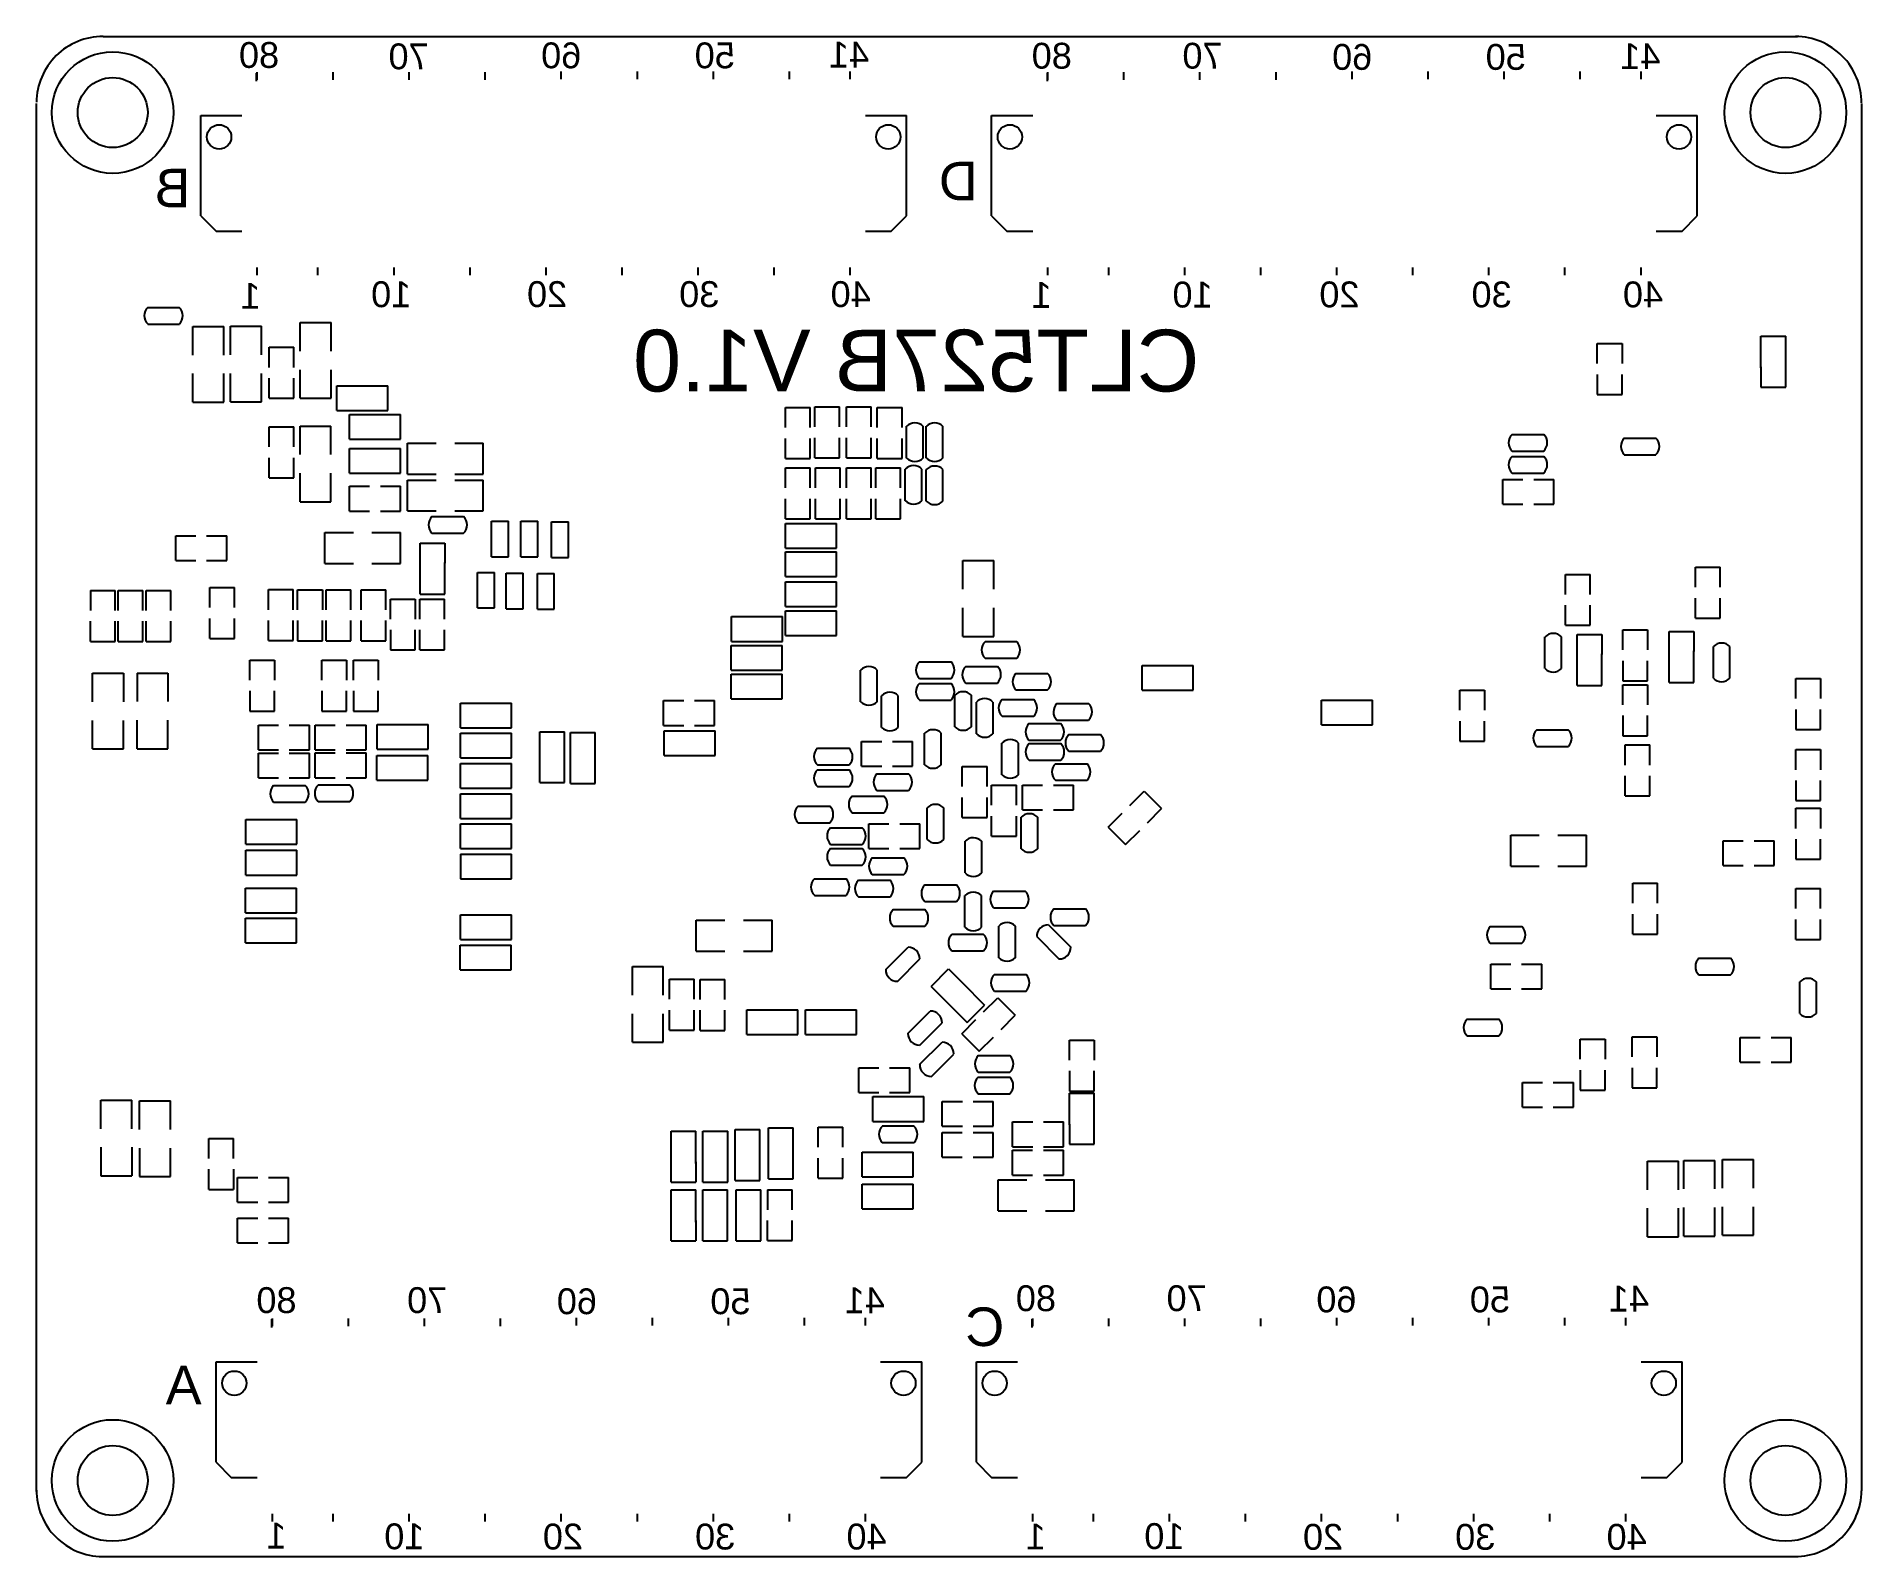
# Model space of a CAD drawing. Header units: inches. Extents: x 0 to 60, y 0 to 50.
import ezdxf

# ---------------------------------------------------------------- set-up
doc = ezdxf.new("R2010")
doc.units = ezdxf.units.IN
for name, color, linetype in [('Bottom Overlay', 54, 'Continuous'), ('Mechanical 1', 6, 'Continuous'), ('Multi-Layer', 9, 'Continuous'), ('Pad Holes', 156, 'Continuous')]:
    doc.layers.add(name, color=color, linetype=linetype)
doc.styles.add('Arial', font='', dxfattribs={"height": 0.2})
doc.styles.get('Arial').set_extended_font_data('Arial')

msp = doc.modelspace()

# ---------------------------------------------------------------- texts
at = {"layer": 'Bottom Overlay', "style": 'Arial', "text_generation_flag": 2}
for s, height, p in [('80', 0.85, (7.975, 48.971)), ('60', 0.85, (17.911, 48.959)), ('50', 0.85, (22.958, 48.959)), ('41', 0.85, (27.376, 48.984)), ('80', 0.85, (34.039, 48.947)), ('70', 0.85, (38.995, 48.947)), ('70', 0.85, (12.893, 48.926)), ('60', 0.85, (43.918, 48.908)), ('50', 0.85, (48.965, 48.908)), ('41', 0.85, (53.391, 48.933)), ('B', 1.27, (5.061, 44.384)), ('D', 1.27, (30.951, 44.615)), ('1', 0.85, (7.366, 41.047)), ('10', 0.85, (12.321, 41.1)), ('20', 0.85, (17.446, 41.105)), ('30', 0.85, (22.45, 41.105)), ('40', 0.85, (27.428, 41.105)), ('1', 0.85, (33.378, 41.074)), ('10', 0.85, (38.669, 41.089)), ('20', 0.85, (43.497, 41.095)), ('30', 0.85, (48.501, 41.095)), ('40', 0.85, (53.479, 41.095)), ('80', 0.85, (8.547, 8.01)), ('70', 0.85, (13.503, 8.01)), ('60', 0.85, (18.426, 7.972)), ('50', 0.85, (23.473, 7.972)), ('41', 0.85, (27.894, 8.004)), ('80', 0.85, (33.518, 8.072)), ('70', 0.85, (38.474, 8.072)), ('60', 0.85, (43.398, 8.033)), ('50', 0.85, (48.445, 8.033)), ('41', 0.85, (53.017, 8.058)), ('C', 1.27, (31.82, 6.924)), ('A', 1.27, (5.429, 5.004)), ('1', 0.85, (8.219, 0.262)), ('10', 0.85, (12.753, 0.239)), ('20', 0.85, (17.967, 0.231)), ('30', 0.85, (22.971, 0.231)), ('40', 0.85, (27.949, 0.231)), ('1', 0.85, (33.185, 0.236)), ('10', 0.85, (37.742, 0.247)), ('20', 0.85, (42.959, 0.222)), ('30', 0.85, (47.963, 0.222)), ('40', 0.85, (52.941, 0.222))]:
    msp.add_text(s, height=height, dxfattribs=at).set_placement(p)
msp.add_text('CLT527B V1.0', height=2.032, rotation=360, dxfattribs=at).set_placement((38.232, 38.326))

# ---------------------------------------------------------------- linework, layer by layer
at = {"layer": 'Bottom Overlay'}
for p, q in [((7.23, 48.538), (7.23, 48.803)), ((7.253, 48.579), (7.253, 48.829)), ((9.753, 48.579), (9.753, 48.829)), ((12.253, 48.579), (12.253, 48.829)), ((14.753, 48.579), (14.753, 48.829)), ((17.253, 48.604), (17.253, 48.854)), ((19.753, 48.604), (19.753, 48.854)), ((22.253, 48.604), (22.253, 48.854)), ((24.753, 48.604), (24.753, 48.854)), ((26.753, 48.604), (26.753, 48.854)), ((33.235, 48.533), (33.235, 48.797)), ((33.253, 48.579), (33.253, 48.829)), ((35.753, 48.579), (35.753, 48.829)), ((38.253, 48.579), (38.253, 48.829)), ((40.753, 48.579), (40.753, 48.829)), ((43.253, 48.604), (43.253, 48.854)), ((45.753, 48.604), (45.753, 48.854)), ((48.253, 48.604), (48.253, 48.854)), ((50.753, 48.604), (50.753, 48.854)), ((52.753, 48.604), (52.753, 48.854)), ((5.403, 44.102), (5.403, 47.402)), ((5.403, 47.402), (6.753, 47.402)), ((27.253, 47.402), (28.603, 47.402)), ((28.603, 44.102), (28.603, 47.402)), ((31.403, 44.102), (31.403, 47.402)), ((31.403, 47.402), (32.753, 47.402)), ((53.253, 47.402), (54.603, 47.402)), ((54.603, 44.102), (54.603, 47.402)), ((5.403, 44.102), (5.903, 43.602)), ((28.103, 43.602), (28.603, 44.102)), ((31.403, 44.102), (31.903, 43.602)), ((54.103, 43.602), (54.603, 44.102)), ((5.903, 43.602), (6.753, 43.602)), ((27.253, 43.602), (28.103, 43.602)), ((31.903, 43.602), (32.753, 43.602)), ((53.253, 43.602), (54.103, 43.602)), ((7.253, 42.15), (7.253, 42.4)), ((9.253, 42.15), (9.253, 42.4)), ((11.753, 42.15), (11.753, 42.4)), ((14.253, 42.15), (14.253, 42.4)), ((16.753, 42.15), (16.753, 42.4)), ((19.253, 42.15), (19.253, 42.4)), ((21.753, 42.15), (21.753, 42.4)), ((24.253, 42.15), (24.253, 42.4)), ((26.753, 42.15), (26.753, 42.4)), ((33.253, 42.15), (33.253, 42.4)), ((35.253, 42.15), (35.253, 42.4)), ((37.753, 42.15), (37.753, 42.4)), ((40.253, 42.15), (40.253, 42.4)), ((42.753, 42.15), (42.753, 42.4)), ((45.253, 42.15), (45.253, 42.4)), ((47.753, 42.15), (47.753, 42.4)), ((50.253, 42.15), (50.253, 42.4)), ((52.753, 42.15), (52.753, 42.4)), ((3.653, 41.094), (4.695, 41.094)), ((3.653, 40.546), (4.695, 40.546)), ((5.136, 39.525), (5.136, 40.464)), ((5.136, 40.464), (6.152, 40.464)), ((6.152, 39.525), (6.152, 40.464)), ((6.381, 40.471), (7.397, 40.471)), ((6.381, 39.531), (6.381, 40.471)), ((7.397, 39.531), (7.397, 40.471)), ((8.667, 40.591), (9.683, 40.591)), ((8.667, 39.652), (8.667, 40.591)), ((9.683, 39.652), (9.683, 40.591)), ((7.649, 39.118), (7.649, 39.779)), ((7.649, 39.779), (8.462, 39.779)), ((8.462, 39.118), (8.462, 39.779)), ((51.316, 39.906), (52.129, 39.906)), ((51.316, 39.245), (51.316, 39.906)), ((52.129, 39.906), (52.129, 39.245)), ((56.698, 39.108), (56.698, 40.149)), ((56.698, 40.149), (57.511, 40.149)), ((57.511, 39.083), (57.511, 40.149)), ((8.667, 38.102), (8.667, 39.042)), ((9.683, 38.102), (9.683, 39.042)), ((56.698, 39.133), (56.698, 38.473)), ((57.511, 38.473), (57.511, 39.133)), ((5.136, 37.975), (5.136, 38.915)), ((6.152, 37.975), (6.152, 38.915)), ((6.381, 37.982), (6.381, 38.921)), ((7.397, 37.982), (7.397, 38.921)), ((7.649, 38.102), (7.649, 38.763)), ((8.462, 38.102), (8.462, 38.763)), ((9.877, 37.698), (9.877, 38.511)), ((9.877, 38.511), (10.944, 38.511)), ((10.893, 38.511), (11.553, 38.511)), ((11.553, 37.698), (11.553, 38.511)), ((51.316, 38.89), (51.316, 38.229)), ((52.129, 38.229), (52.129, 38.89)), ((56.698, 38.473), (57.511, 38.473)), ((5.136, 37.975), (6.152, 37.975)), ((6.381, 37.982), (7.397, 37.982)), ((7.649, 38.102), (8.462, 38.102)), ((8.667, 38.102), (9.683, 38.102)), ((25.586, 37.823), (26.399, 37.823)), ((25.586, 37.162), (25.586, 37.823)), ((26.399, 37.162), (26.399, 37.823)), ((26.627, 37.823), (27.44, 37.823)), ((26.627, 37.162), (26.627, 37.823)), ((27.44, 37.162), (27.44, 37.823)), ((51.316, 38.229), (52.129, 38.229)), ((9.877, 37.698), (10.918, 37.698)), ((10.291, 36.756), (10.291, 37.569)), ((10.291, 37.569), (11.358, 37.569)), ((10.893, 37.698), (11.553, 37.698)), ((11.307, 37.569), (11.967, 37.569)), ((11.967, 36.756), (11.967, 37.569)), ((24.621, 37.797), (25.433, 37.797)), ((24.621, 37.137), (24.621, 37.797)), ((25.433, 37.137), (25.433, 37.797)), ((27.643, 37.797), (28.456, 37.797)), ((27.643, 37.137), (27.643, 37.797)), ((28.456, 37.137), (28.456, 37.797)), ((7.649, 36.502), (7.649, 37.162)), ((7.649, 37.162), (8.462, 37.162)), ((8.462, 36.502), (8.462, 37.162)), ((8.664, 37.188), (9.68, 37.188)), ((8.664, 36.248), (8.664, 37.188)), ((9.68, 36.248), (9.68, 37.188)), ((10.291, 36.756), (11.332, 36.756)), ((11.307, 36.756), (11.967, 36.756)), ((12.2, 35.611), (12.2, 36.627)), ((12.2, 36.627), (13.14, 36.627)), ((13.749, 36.627), (14.689, 36.627)), ((14.689, 35.611), (14.689, 36.627)), ((24.621, 36.121), (24.621, 36.781)), ((25.433, 36.121), (25.433, 36.781)), ((25.586, 36.146), (25.586, 36.807)), ((26.399, 36.146), (26.399, 36.807)), ((26.627, 36.146), (26.627, 36.807)), ((27.44, 36.146), (27.44, 36.807)), ((27.643, 36.121), (27.643, 36.781)), ((28.456, 36.121), (28.456, 36.781)), ((28.605, 36.138), (28.605, 37.18)), ((29.152, 36.138), (29.152, 37.18)), ((29.254, 36.138), (29.254, 37.18)), ((29.801, 36.138), (29.801, 37.18)), ((48.514, 36.913), (49.556, 36.913)), ((52.203, 36.793), (53.245, 36.793)), ((7.649, 35.486), (7.649, 36.146)), ((8.462, 35.486), (8.462, 36.146)), ((10.291, 35.638), (10.291, 36.451)), ((10.291, 36.451), (11.358, 36.451)), ((11.307, 36.451), (11.967, 36.451)), ((11.967, 35.638), (11.967, 36.451)), ((24.621, 36.121), (25.433, 36.121)), ((25.586, 36.146), (26.399, 36.146)), ((26.627, 36.146), (27.44, 36.146)), ((27.643, 36.121), (28.456, 36.121)), ((48.514, 36.365), (49.556, 36.365)), ((48.514, 36.189), (49.556, 36.189)), ((52.203, 36.246), (53.245, 36.246)), ((7.649, 35.486), (8.462, 35.486)), ((8.664, 34.699), (8.664, 35.638)), ((9.68, 34.699), (9.68, 35.638)), ((10.291, 35.638), (11.332, 35.638)), ((11.307, 35.638), (11.967, 35.638)), ((12.2, 35.611), (13.14, 35.611)), ((12.2, 34.395), (12.2, 35.411)), ((12.2, 35.411), (13.14, 35.411)), ((13.749, 35.611), (14.689, 35.611)), ((13.749, 35.411), (14.689, 35.411)), ((14.689, 34.395), (14.689, 35.411)), ((24.621, 35.816), (25.433, 35.816)), ((24.621, 35.156), (24.621, 35.816)), ((25.433, 35.156), (25.433, 35.816)), ((25.611, 35.816), (26.424, 35.816)), ((25.611, 35.156), (25.611, 35.816)), ((26.424, 35.156), (26.424, 35.816)), ((26.627, 35.816), (27.44, 35.816)), ((26.627, 35.156), (26.627, 35.816)), ((27.44, 35.156), (27.44, 35.816)), ((27.592, 35.816), (28.405, 35.816)), ((27.592, 35.156), (27.592, 35.816)), ((28.405, 35.156), (28.405, 35.816)), ((28.563, 34.734), (28.563, 35.776)), ((29.111, 34.734), (29.111, 35.776)), ((29.252, 34.719), (29.252, 35.761)), ((29.799, 34.719), (29.799, 35.761)), ((48.212, 35.433), (48.873, 35.433)), ((48.212, 34.62), (48.212, 35.433)), ((48.514, 35.641), (49.556, 35.641)), ((49.228, 35.433), (49.889, 35.433)), ((49.889, 34.62), (49.889, 35.433)), ((10.291, 35.207), (10.951, 35.207)), ((10.291, 34.394), (10.291, 35.207)), ((11.307, 35.207), (11.967, 35.207)), ((11.967, 34.394), (11.967, 35.207)), ((8.664, 34.699), (9.68, 34.699)), ((10.291, 34.394), (10.951, 34.394)), ((11.307, 34.394), (11.967, 34.394)), ((12.2, 34.395), (13.14, 34.395)), ((13, 34.21), (14.042, 34.21)), ((13.749, 34.395), (14.689, 34.395)), ((24.621, 34.14), (24.621, 34.8)), ((25.433, 34.14), (25.433, 34.8)), ((25.611, 34.14), (25.611, 34.8)), ((26.424, 34.14), (26.424, 34.8)), ((26.627, 34.14), (26.627, 34.8)), ((27.44, 34.14), (27.44, 34.8)), ((27.592, 34.14), (27.592, 34.8)), ((28.405, 34.14), (28.405, 34.8)), ((48.212, 34.62), (48.873, 34.62)), ((49.228, 34.62), (49.889, 34.62)), ((9.478, 32.668), (9.478, 33.684)), ((9.478, 33.684), (10.418, 33.684)), ((11.028, 33.684), (11.967, 33.684)), ((11.967, 32.668), (11.967, 33.684)), ((13, 33.663), (14.042, 33.663)), ((14.958, 32.888), (14.958, 34.056)), ((14.958, 34.056), (15.517, 34.056)), ((15.517, 32.888), (15.517, 34.056)), ((15.921, 34.056), (16.48, 34.056)), ((15.921, 32.888), (15.921, 34.056)), ((16.48, 32.888), (16.48, 34.056)), ((16.932, 34.038), (17.491, 34.038)), ((16.932, 32.87), (16.932, 34.038)), ((17.491, 32.87), (17.491, 34.038)), ((24.621, 34.14), (25.433, 34.14)), ((24.621, 33.987), (25.687, 33.987)), ((24.621, 33.175), (24.621, 33.987)), ((25.611, 34.14), (26.424, 34.14)), ((25.637, 33.987), (26.297, 33.987)), ((26.297, 33.175), (26.297, 33.987)), ((26.627, 34.14), (27.44, 34.14)), ((27.592, 34.14), (28.405, 34.14)), ((4.576, 33.581), (5.236, 33.581)), ((4.576, 32.768), (4.576, 33.581)), ((5.592, 33.581), (6.252, 33.581)), ((6.252, 32.768), (6.252, 33.581)), ((12.617, 32.674), (12.617, 33.335)), ((12.617, 33.335), (13.429, 33.335)), ((13.429, 33.335), (13.429, 32.674)), ((24.621, 33.175), (25.662, 33.175)), ((24.621, 33.048), (25.281, 33.048)), ((24.621, 32.235), (24.621, 33.048)), ((25.256, 33.048), (26.297, 33.048)), ((25.637, 33.175), (26.297, 33.175)), ((26.297, 32.235), (26.297, 33.048)), ((4.576, 32.768), (5.236, 32.768)), ((5.592, 32.768), (6.252, 32.768)), ((9.478, 32.668), (10.418, 32.668)), ((11.028, 32.668), (11.967, 32.668)), ((12.617, 31.658), (12.617, 32.725)), ((13.429, 31.658), (13.429, 32.7)), ((14.958, 32.888), (15.517, 32.888)), ((15.921, 32.888), (16.48, 32.888)), ((16.932, 32.87), (17.491, 32.87)), ((30.459, 31.821), (30.459, 32.761)), ((30.459, 32.761), (31.475, 32.761)), ((31.475, 31.821), (31.475, 32.761)), ((54.546, 32.546), (55.359, 32.546)), ((54.546, 31.886), (54.546, 32.546)), ((55.359, 31.886), (55.359, 32.546)), ((5.694, 31.219), (5.694, 31.879)), ((5.694, 31.879), (6.506, 31.879)), ((6.506, 31.219), (6.506, 31.879)), ((7.625, 31.148), (7.625, 31.808)), ((7.625, 31.808), (8.438, 31.808)), ((8.438, 31.148), (8.438, 31.808)), ((8.583, 31.143), (8.583, 31.803)), ((8.583, 31.803), (9.396, 31.803)), ((9.396, 31.803), (9.396, 31.143)), ((9.518, 31.143), (9.518, 31.803)), ((9.518, 31.803), (10.331, 31.803)), ((10.331, 31.143), (10.331, 31.803)), ((10.672, 31.143), (10.672, 31.803)), ((10.672, 31.803), (11.485, 31.803)), ((11.485, 31.143), (11.485, 31.803)), ((14.494, 32.372), (15.052, 32.372)), ((14.494, 31.204), (14.494, 32.372)), ((15.052, 31.204), (15.052, 32.372)), ((15.436, 32.349), (15.995, 32.349)), ((15.436, 31.181), (15.436, 32.349)), ((15.995, 31.181), (15.995, 32.349)), ((16.465, 32.334), (17.023, 32.334)), ((16.465, 31.165), (16.465, 32.334)), ((17.023, 31.165), (17.023, 32.334)), ((24.621, 32.235), (25.281, 32.235)), ((24.621, 32.065), (25.687, 32.065)), ((24.621, 31.252), (24.621, 32.065)), ((25.23, 32.235), (26.297, 32.235)), ((25.637, 32.065), (26.297, 32.065)), ((26.297, 31.252), (26.297, 32.065)), ((50.275, 32.311), (51.087, 32.311)), ((50.275, 31.651), (50.275, 32.311)), ((51.087, 31.651), (51.087, 32.311)), ((1.771, 31.783), (2.584, 31.783)), ((1.771, 31.783), (1.771, 31.122)), ((2.584, 31.122), (2.584, 31.783)), ((2.685, 31.122), (2.685, 31.783)), ((2.685, 31.783), (3.498, 31.783)), ((3.498, 31.122), (3.498, 31.783)), ((3.6, 31.122), (3.6, 31.783)), ((3.6, 31.783), (4.412, 31.783)), ((4.412, 31.122), (4.412, 31.783)), ((11.637, 30.838), (11.637, 31.498)), ((11.637, 31.498), (12.45, 31.498)), ((12.45, 31.498), (12.45, 30.838)), ((12.602, 30.838), (12.602, 31.498)), ((12.602, 31.498), (13.415, 31.498)), ((12.617, 31.658), (13.429, 31.658)), ((13.415, 30.838), (13.415, 31.498)), ((14.494, 31.204), (15.052, 31.204)), ((24.621, 31.252), (25.662, 31.252)), ((25.637, 31.252), (26.297, 31.252)), ((30.459, 30.271), (30.459, 31.211)), ((31.475, 30.271), (31.475, 31.211)), ((50.275, 30.635), (50.275, 31.295)), ((51.087, 30.635), (51.087, 31.295)), ((54.546, 30.87), (54.546, 31.53)), ((55.359, 30.87), (55.359, 31.53)), ((1.771, 30.106), (1.771, 30.767)), ((2.584, 30.106), (2.584, 30.767)), ((2.685, 30.106), (2.685, 30.767)), ((3.498, 30.106), (3.498, 30.767)), ((3.6, 30.106), (3.6, 30.767)), ((4.412, 30.106), (4.412, 30.767)), ((5.694, 30.203), (5.694, 30.863)), ((6.506, 30.203), (6.506, 30.863)), ((7.625, 30.132), (7.625, 30.792)), ((8.438, 30.132), (8.438, 30.792)), ((8.583, 30.787), (8.583, 30.127)), ((9.396, 30.127), (9.396, 30.787)), ((9.518, 30.127), (9.518, 30.787)), ((10.331, 30.127), (10.331, 30.787)), ((10.672, 30.127), (10.672, 30.787)), ((11.485, 30.127), (11.485, 30.787)), ((15.436, 31.181), (15.995, 31.181)), ((16.465, 31.165), (17.023, 31.165)), ((22.845, 30.919), (23.506, 30.919)), ((22.845, 30.106), (22.845, 30.919)), ((23.48, 30.919), (24.522, 30.919)), ((24.522, 30.106), (24.522, 30.919)), ((24.628, 31.11), (25.695, 31.11)), ((24.628, 30.297), (24.628, 31.11)), ((25.644, 31.11), (26.305, 31.11)), ((26.305, 30.297), (26.305, 31.11)), ((50.275, 30.635), (51.087, 30.635)), ((54.546, 30.87), (55.359, 30.87)), ((1.771, 30.106), (2.584, 30.106)), ((2.685, 30.106), (3.498, 30.106)), ((3.6, 30.106), (4.412, 30.106)), ((5.694, 30.203), (6.506, 30.203)), ((7.625, 30.132), (8.438, 30.132)), ((8.583, 30.127), (9.396, 30.127)), ((9.518, 30.127), (10.331, 30.127)), ((10.672, 30.127), (11.485, 30.127)), ((11.637, 30.482), (11.637, 29.822)), ((12.45, 29.822), (12.45, 30.482)), ((12.602, 29.822), (12.602, 30.482)), ((13.415, 29.822), (13.415, 30.482)), ((22.845, 30.106), (23.506, 30.106)), ((23.455, 30.106), (24.522, 30.106)), ((24.628, 30.297), (25.67, 30.297)), ((25.644, 30.297), (26.305, 30.297)), ((30.459, 30.271), (31.475, 30.271)), ((31.186, 30.098), (32.228, 30.098)), ((49.595, 29.212), (49.595, 30.254)), ((50.143, 29.212), (50.143, 30.254)), ((50.656, 29.669), (50.656, 30.33)), ((50.656, 30.33), (51.468, 30.33)), ((51.468, 30.33), (51.468, 29.669)), ((52.154, 30.482), (52.967, 30.482)), ((52.154, 29.822), (52.154, 30.482)), ((52.967, 30.482), (52.967, 29.822)), ((53.678, 29.771), (53.678, 30.431)), ((53.678, 30.431), (54.491, 30.431)), ((54.491, 30.431), (54.491, 29.771)), ((7.014, 28.831), (7.014, 29.492)), ((7.014, 29.492), (7.827, 29.492)), ((7.827, 29.492), (7.827, 28.831)), ((9.377, 28.831), (9.377, 29.492)), ((9.377, 29.492), (10.189, 29.492)), ((10.189, 29.492), (10.189, 28.831)), ((10.418, 28.831), (10.418, 29.492)), ((10.418, 29.492), (11.231, 29.492)), ((11.231, 29.492), (11.231, 28.831)), ((11.637, 29.822), (12.45, 29.822)), ((12.602, 29.822), (13.415, 29.822)), ((22.843, 29.969), (23.503, 29.969)), ((22.843, 29.156), (22.843, 29.969)), ((23.478, 29.969), (24.519, 29.969)), ((24.519, 29.156), (24.519, 29.969)), ((29.027, 29.435), (30.069, 29.435)), ((31.186, 29.551), (32.228, 29.551)), ((50.656, 28.653), (50.656, 29.72)), ((51.468, 28.653), (51.468, 29.695)), ((52.154, 29.466), (52.154, 28.806)), ((52.967, 28.806), (52.967, 29.466)), ((53.678, 28.755), (53.678, 29.822)), ((54.491, 28.755), (54.491, 29.796)), ((55.132, 28.894), (55.132, 29.936)), ((55.679, 28.894), (55.679, 29.936)), ((1.84, 29.055), (2.856, 29.055)), ((1.84, 28.115), (1.84, 29.055)), ((2.856, 29.055), (2.856, 28.115)), ((3.303, 29.065), (4.319, 29.065)), ((3.303, 29.065), (3.303, 28.125)), ((4.319, 29.065), (4.319, 28.125)), ((22.838, 29.029), (23.498, 29.029)), ((22.838, 28.217), (22.838, 29.029)), ((22.843, 29.156), (23.503, 29.156)), ((23.452, 29.156), (24.519, 29.156)), ((23.473, 29.029), (24.514, 29.029)), ((24.514, 28.217), (24.514, 29.029)), ((27.093, 28.12), (27.093, 29.162)), ((27.64, 28.12), (27.64, 29.162)), ((29.027, 28.888), (30.069, 28.888)), ((30.551, 29.283), (31.593, 29.283)), ((32.202, 29.054), (33.244, 29.054)), ((36.351, 29.317), (37.418, 29.317)), ((36.351, 28.504), (36.351, 29.317)), ((37.367, 29.317), (38.027, 29.317)), ((38.027, 28.504), (38.027, 29.317)), ((52.154, 28.806), (52.967, 28.806)), ((57.844, 28.882), (58.657, 28.882)), ((57.844, 28.222), (57.844, 28.882)), ((58.657, 28.882), (58.657, 28.222)), ((7.014, 28.476), (7.014, 27.815)), ((7.827, 27.815), (7.827, 28.476)), ((9.377, 28.476), (9.377, 27.815)), ((10.189, 27.815), (10.189, 28.476)), ((10.418, 28.476), (10.418, 27.815)), ((11.231, 27.815), (11.231, 28.476)), ((22.838, 28.217), (23.498, 28.217)), ((23.447, 28.217), (24.514, 28.217)), ((27.781, 27.276), (27.781, 28.318)), ((28.328, 27.276), (28.328, 28.318)), ((29.027, 28.724), (30.069, 28.724)), ((30.189, 27.294), (30.189, 28.336)), ((30.551, 28.735), (31.593, 28.735)), ((30.736, 27.294), (30.736, 28.336)), ((32.202, 28.507), (33.244, 28.507)), ((36.351, 28.504), (37.392, 28.504)), ((37.367, 28.504), (38.027, 28.504)), ((46.795, 28.501), (47.608, 28.501)), ((46.795, 27.841), (46.795, 28.501)), ((47.608, 28.501), (47.608, 27.841)), ((50.656, 28.653), (51.468, 28.653)), ((52.154, 28.679), (52.967, 28.679)), ((52.154, 28.018), (52.154, 28.679)), ((52.967, 28.679), (52.967, 28.018)), ((53.678, 28.755), (54.491, 28.755)), ((7.014, 27.815), (7.827, 27.815)), ((9.377, 27.815), (10.189, 27.815)), ((10.418, 27.815), (11.231, 27.815)), ((13.937, 28.072), (15.004, 28.072)), ((13.937, 27.259), (13.937, 28.072)), ((14.953, 28.072), (15.614, 28.072)), ((15.614, 27.259), (15.614, 28.072)), ((20.618, 27.343), (20.618, 28.156)), ((20.618, 28.156), (21.278, 28.156)), ((21.634, 28.156), (22.294, 28.156)), ((22.294, 27.343), (22.294, 28.156)), ((29.027, 28.176), (30.069, 28.176)), ((30.9, 27.066), (30.9, 28.108)), ((31.448, 27.066), (31.448, 28.108)), ((31.745, 28.191), (32.787, 28.191)), ((31.745, 27.643), (32.787, 27.643)), ((33.548, 28.064), (34.59, 28.064)), ((42.251, 27.361), (42.251, 28.173)), ((42.251, 28.173), (43.318, 28.173)), ((43.267, 28.173), (43.927, 28.173)), ((43.927, 27.361), (43.927, 28.173)), ((52.154, 27.663), (52.154, 27.002)), ((52.967, 27.002), (52.967, 27.663)), ((57.844, 27.866), (57.844, 27.206)), ((58.657, 27.206), (58.657, 27.866)), ((1.84, 26.566), (1.84, 27.505)), ((2.856, 26.566), (2.856, 27.505)), ((3.303, 26.576), (3.303, 27.515)), ((4.319, 26.576), (4.319, 27.515)), ((7.294, 27.347), (7.954, 27.347)), ((7.294, 26.534), (7.294, 27.347)), ((8.31, 27.347), (8.97, 27.347)), ((8.97, 26.534), (8.97, 27.347)), ((9.161, 27.348), (9.821, 27.348)), ((9.161, 26.535), (9.161, 27.348)), ((10.177, 27.348), (10.837, 27.348)), ((10.837, 26.535), (10.837, 27.348)), ((11.197, 27.376), (12.264, 27.376)), ((11.197, 26.563), (11.197, 27.376)), ((12.213, 27.376), (12.873, 27.376)), ((12.873, 26.563), (12.873, 27.376)), ((13.937, 27.259), (14.979, 27.259)), ((13.937, 27.091), (15.004, 27.091)), ((13.937, 26.278), (13.937, 27.091)), ((14.953, 27.259), (15.614, 27.259)), ((14.953, 27.091), (15.614, 27.091)), ((15.614, 26.278), (15.614, 27.091)), ((16.548, 27.134), (17.361, 27.134)), ((16.548, 26.093), (16.548, 27.134)), ((17.361, 26.068), (17.361, 27.134)), ((17.552, 27.104), (18.365, 27.104)), ((17.552, 26.063), (17.552, 27.104)), ((18.365, 26.037), (18.365, 27.104)), ((20.618, 27.343), (21.278, 27.343)), ((20.63, 27.165), (21.291, 27.165)), ((20.63, 26.352), (20.63, 27.165)), ((21.265, 27.165), (22.307, 27.165)), ((21.634, 27.343), (22.294, 27.343)), ((22.307, 26.352), (22.307, 27.165)), ((29.198, 26.045), (29.198, 27.087)), ((29.746, 26.045), (29.746, 27.087)), ((32.629, 27.403), (33.671, 27.403)), ((33.548, 27.516), (34.59, 27.516)), ((33.94, 27.04), (34.982, 27.04)), ((42.251, 27.361), (43.292, 27.361)), ((43.267, 27.361), (43.927, 27.361)), ((46.795, 27.485), (46.795, 26.825)), ((47.608, 26.825), (47.608, 27.485)), ((49.322, 27.2), (50.364, 27.2)), ((52.154, 27.002), (52.967, 27.002)), ((57.844, 27.206), (58.657, 27.206)), ((1.84, 26.566), (2.856, 26.566)), ((3.303, 26.576), (4.319, 26.576)), ((7.294, 26.534), (7.954, 26.534)), ((7.294, 25.619), (7.294, 26.432)), ((7.294, 26.432), (7.954, 26.432)), ((8.31, 26.534), (8.97, 26.534)), ((8.31, 26.432), (8.97, 26.432)), ((8.97, 25.619), (8.97, 26.432)), ((9.161, 26.535), (9.821, 26.535)), ((9.161, 26.434), (9.821, 26.434)), ((9.161, 25.621), (9.161, 26.434)), ((10.177, 26.535), (10.837, 26.535)), ((10.177, 26.434), (10.837, 26.434)), ((10.837, 25.621), (10.837, 26.434)), ((11.197, 26.563), (12.238, 26.563)), ((12.213, 26.563), (12.873, 26.563)), ((25.674, 26.59), (26.716, 26.59)), ((27.127, 26), (27.127, 26.813)), ((27.127, 26.813), (27.787, 26.813)), ((28.143, 26.813), (28.803, 26.813)), ((28.803, 26), (28.803, 26.813)), ((31.738, 25.719), (31.738, 26.761)), ((32.286, 25.719), (32.286, 26.761)), ((32.629, 26.856), (33.671, 26.856)), ((32.634, 26.743), (33.676, 26.743)), ((33.94, 26.492), (34.982, 26.492)), ((46.795, 26.825), (47.608, 26.825)), ((49.322, 26.652), (50.364, 26.652)), ((52.23, 26.698), (53.043, 26.698)), ((52.23, 26.037), (52.23, 26.698)), ((53.043, 26.037), (53.043, 26.698)), ((57.844, 26.545), (58.657, 26.545)), ((57.844, 25.885), (57.844, 26.545)), ((58.657, 26.545), (58.657, 25.885)), ((11.189, 26.352), (12.256, 26.352)), ((11.189, 25.539), (11.189, 26.352)), ((12.205, 26.352), (12.865, 26.352)), ((12.865, 25.539), (12.865, 26.352)), ((13.937, 26.278), (14.979, 26.278)), ((13.937, 26.091), (15.004, 26.091)), ((13.937, 25.278), (13.937, 26.091)), ((14.953, 26.278), (15.614, 26.278)), ((14.953, 26.091), (15.614, 26.091)), ((15.614, 25.278), (15.614, 26.091)), ((16.548, 25.458), (16.548, 26.118)), ((17.361, 25.458), (17.361, 26.118)), ((17.552, 25.428), (17.552, 26.088)), ((18.365, 25.428), (18.365, 26.088)), ((20.63, 26.352), (21.291, 26.352)), ((21.24, 26.352), (22.307, 26.352)), ((25.674, 26.043), (26.716, 26.043)), ((25.674, 25.879), (26.716, 25.879)), ((27.127, 26), (27.787, 26)), ((28.143, 26), (28.803, 26)), ((30.437, 25.986), (31.25, 25.986)), ((30.437, 25.326), (30.437, 25.986)), ((31.25, 25.326), (31.25, 25.986)), ((32.634, 26.195), (33.676, 26.195)), ((33.498, 26.082), (34.54, 26.082)), ((7.294, 25.619), (7.954, 25.619)), ((7.793, 25.367), (8.836, 25.367)), ((8.31, 25.619), (8.97, 25.619)), ((9.161, 25.621), (9.821, 25.621)), ((9.258, 25.381), (10.3, 25.381)), ((10.177, 25.621), (10.837, 25.621)), ((11.189, 25.539), (12.23, 25.539)), ((12.205, 25.539), (12.865, 25.539)), ((13.937, 25.278), (14.979, 25.278)), ((14.953, 25.278), (15.614, 25.278)), ((16.548, 25.458), (17.361, 25.458)), ((17.552, 25.428), (18.365, 25.428)), ((25.674, 25.332), (26.716, 25.332)), ((27.63, 25.752), (28.672, 25.752)), ((27.63, 25.205), (28.672, 25.205)), ((31.402, 25.377), (32.215, 25.377)), ((31.402, 24.716), (31.402, 25.377)), ((32.215, 24.716), (32.215, 25.377)), ((32.418, 24.564), (32.418, 25.377)), ((32.418, 25.377), (33.079, 25.377)), ((33.434, 25.377), (34.095, 25.377)), ((33.498, 25.535), (34.54, 25.535)), ((34.095, 24.564), (34.095, 25.377)), ((52.23, 25.021), (52.23, 25.682)), ((53.043, 25.021), (53.043, 25.682)), ((57.844, 25.529), (57.844, 24.869)), ((58.657, 24.869), (58.657, 25.529)), ((7.793, 24.819), (8.836, 24.819)), ((9.258, 24.834), (10.3, 24.834)), ((13.937, 25.095), (15.004, 25.095)), ((13.937, 24.282), (13.937, 25.095)), ((14.953, 25.095), (15.614, 25.095)), ((15.614, 24.282), (15.614, 25.095)), ((25.039, 24.685), (26.081, 24.685)), ((26.817, 25.016), (27.859, 25.016)), ((29.282, 23.587), (29.282, 24.629)), ((29.829, 23.587), (29.829, 24.629)), ((30.437, 24.31), (30.437, 24.97)), ((31.25, 24.31), (31.25, 24.97)), ((35.949, 24.711), (36.416, 25.178)), ((36.416, 25.178), (36.99, 24.603)), ((36.523, 24.136), (36.99, 24.603)), ((52.23, 25.021), (53.043, 25.021)), ((57.844, 24.869), (58.657, 24.869)), ((57.844, 24.615), (58.657, 24.615)), ((57.844, 23.954), (57.844, 24.615)), ((58.657, 24.615), (58.657, 23.954)), ((6.876, 24.248), (7.942, 24.248)), ((6.876, 23.435), (6.876, 24.248)), ((7.892, 24.248), (8.552, 24.248)), ((8.552, 23.435), (8.552, 24.248)), ((13.937, 24.282), (14.979, 24.282)), ((13.937, 24.102), (15.004, 24.102)), ((13.937, 23.289), (13.937, 24.102)), ((14.953, 24.282), (15.614, 24.282)), ((14.953, 24.102), (15.614, 24.102)), ((15.614, 23.289), (15.614, 24.102)), ((25.039, 24.138), (26.081, 24.138)), ((26.817, 24.468), (27.859, 24.468)), ((27.364, 23.294), (27.364, 24.107)), ((27.364, 24.107), (28.024, 24.107)), ((28.38, 24.107), (29.04, 24.107)), ((29.04, 23.294), (29.04, 24.107)), ((30.437, 24.31), (31.25, 24.31)), ((31.402, 23.7), (31.402, 24.361)), ((32.215, 23.7), (32.215, 24.361)), ((32.373, 23.281), (32.373, 24.323)), ((32.418, 24.564), (33.079, 24.564)), ((32.921, 23.281), (32.921, 24.323)), ((33.434, 24.564), (34.095, 24.564)), ((35.23, 23.992), (35.697, 24.459)), ((6.876, 23.435), (7.917, 23.435)), ((7.892, 23.435), (8.552, 23.435)), ((26.106, 23.974), (27.148, 23.974)), ((26.106, 23.427), (27.148, 23.427)), ((30.529, 22.488), (30.529, 23.531)), ((31.077, 22.488), (31.077, 23.531)), ((31.402, 23.7), (32.215, 23.7)), ((35.23, 23.992), (35.805, 23.418)), ((35.805, 23.418), (36.272, 23.884)), ((48.468, 23.726), (49.407, 23.726)), ((48.468, 22.71), (48.468, 23.726)), ((50.017, 23.726), (50.957, 23.726)), ((50.957, 22.71), (50.957, 23.726)), ((55.456, 22.735), (55.456, 23.548)), ((55.456, 23.548), (56.117, 23.548)), ((56.472, 23.548), (57.133, 23.548)), ((57.133, 22.735), (57.133, 23.548)), ((57.844, 23.599), (57.844, 22.938)), ((58.657, 22.938), (58.657, 23.599)), ((6.876, 23.232), (7.942, 23.232)), ((6.876, 22.419), (6.876, 23.232)), ((7.892, 23.232), (8.552, 23.232)), ((8.552, 22.419), (8.552, 23.232)), ((13.937, 23.289), (14.979, 23.289)), ((13.937, 23.106), (15.004, 23.106)), ((13.937, 23.106), (13.937, 22.293)), ((14.953, 23.289), (15.614, 23.289)), ((14.953, 23.106), (15.614, 23.106)), ((15.614, 22.293), (15.614, 23.106)), ((26.106, 23.288), (27.148, 23.288)), ((27.364, 23.294), (28.024, 23.294)), ((27.478, 22.984), (28.52, 22.984)), ((28.38, 23.294), (29.04, 23.294)), ((57.844, 22.938), (58.657, 22.938)), ((6.876, 22.419), (7.917, 22.419)), ((7.892, 22.419), (8.552, 22.419)), ((13.937, 22.293), (14.979, 22.293)), ((14.953, 22.293), (15.614, 22.293)), ((25.573, 22.298), (26.615, 22.298)), ((26.106, 22.741), (27.148, 22.741)), ((27.021, 22.247), (28.063, 22.247)), ((27.478, 22.436), (28.52, 22.436)), ((48.468, 22.71), (49.407, 22.71)), ((50.017, 22.71), (50.957, 22.71)), ((55.456, 22.735), (56.117, 22.735)), ((56.472, 22.735), (57.133, 22.735)), ((6.871, 21.988), (7.938, 21.988)), ((6.871, 21.176), (6.871, 21.988)), ((7.887, 21.988), (8.547, 21.988)), ((8.547, 21.176), (8.547, 21.988)), ((25.573, 21.75), (26.615, 21.75)), ((27.021, 21.699), (28.063, 21.699)), ((29.205, 22.095), (30.247, 22.095)), ((30.524, 20.7), (30.524, 21.742)), ((31.072, 20.7), (31.072, 21.742)), ((31.466, 21.891), (32.508, 21.891)), ((52.484, 22.151), (53.297, 22.151)), ((52.484, 21.491), (52.484, 22.151)), ((53.297, 21.491), (53.297, 22.151)), ((57.844, 21.973), (58.657, 21.973)), ((57.844, 21.313), (57.844, 21.973)), ((58.657, 21.313), (58.657, 21.973)), ((6.871, 21.176), (7.912, 21.176)), ((7.887, 21.176), (8.547, 21.176)), ((13.937, 21.11), (15.004, 21.11)), ((13.937, 20.297), (13.937, 21.11)), ((14.953, 21.11), (15.614, 21.11)), ((15.614, 20.297), (15.614, 21.11)), ((28.164, 21.282), (29.206, 21.282)), ((29.205, 21.547), (30.247, 21.547)), ((31.466, 21.344), (32.508, 21.344)), ((33.447, 21.307), (34.489, 21.307)), ((52.484, 20.475), (52.484, 21.135)), ((53.297, 20.475), (53.297, 21.135)), ((6.871, 20.998), (7.938, 20.998)), ((6.871, 20.185), (6.871, 20.998)), ((7.887, 20.998), (8.547, 20.998)), ((8.547, 20.185), (8.547, 20.998)), ((21.692, 20.931), (22.632, 20.931)), ((21.692, 19.915), (21.692, 20.931)), ((23.241, 20.931), (24.181, 20.931)), ((24.181, 19.915), (24.181, 20.931)), ((28.164, 20.734), (29.206, 20.734)), ((30.094, 20.469), (31.136, 20.469)), ((31.637, 19.7), (31.637, 20.742)), ((32.184, 19.7), (32.184, 20.742)), ((33.271, 20.78), (34.008, 20.043)), ((33.447, 20.76), (34.489, 20.76)), ((47.798, 20.723), (48.84, 20.723)), ((52.484, 20.475), (53.297, 20.475)), ((57.844, 20.297), (57.844, 20.957)), ((58.657, 20.297), (58.657, 20.957)), ((6.871, 20.185), (7.912, 20.185)), ((7.887, 20.185), (8.547, 20.185)), ((13.927, 20.116), (14.994, 20.116)), ((13.927, 19.303), (13.927, 20.116)), ((13.937, 20.297), (14.979, 20.297)), ((14.943, 20.116), (15.604, 20.116)), ((14.953, 20.297), (15.614, 20.297)), ((15.604, 19.303), (15.604, 20.116)), ((21.692, 19.915), (22.632, 19.915)), ((23.241, 19.915), (24.181, 19.915)), ((27.919, 19.309), (28.656, 20.046)), ((30.094, 19.921), (31.136, 19.921)), ((32.884, 20.393), (33.621, 19.656)), ((47.798, 20.175), (48.84, 20.175)), ((57.844, 20.297), (58.657, 20.297)), ((13.927, 19.303), (14.969, 19.303)), ((14.943, 19.303), (15.604, 19.303)), ((19.591, 18.468), (19.591, 19.408)), ((19.591, 19.408), (20.607, 19.408)), ((20.607, 18.468), (20.607, 19.408)), ((28.307, 18.922), (29.043, 19.659)), ((29.412, 18.753), (29.987, 19.328)), ((29.987, 19.328), (30.454, 18.861)), ((47.811, 18.671), (47.811, 19.484)), ((47.811, 19.484), (48.471, 19.484)), ((48.827, 19.484), (49.487, 19.484)), ((49.487, 18.671), (49.487, 19.484)), ((54.656, 19.682), (55.698, 19.682)), ((20.813, 18.994), (21.626, 18.994)), ((20.813, 18.333), (20.813, 18.994)), ((21.626, 18.333), (21.626, 18.994)), ((21.816, 18.984), (22.629, 18.984)), ((21.816, 18.323), (21.816, 18.984)), ((22.629, 18.323), (22.629, 18.984)), ((29.412, 18.753), (29.879, 18.286)), ((30.436, 18.879), (31.173, 18.142)), ((31.491, 19.148), (32.533, 19.148)), ((47.811, 18.671), (48.471, 18.671)), ((48.827, 18.671), (49.487, 18.671)), ((54.656, 19.134), (55.698, 19.134)), ((57.971, 17.863), (57.971, 18.905)), ((58.519, 17.863), (58.519, 18.905)), ((29.843, 18.322), (30.598, 17.568)), ((30.598, 17.568), (31.173, 18.142)), ((31.137, 17.916), (31.604, 18.383)), ((31.491, 18.601), (32.533, 18.601)), ((31.604, 18.383), (32.178, 17.808)), ((19.591, 16.919), (19.591, 17.858)), ((20.607, 16.919), (20.607, 17.858)), ((20.813, 17.317), (20.813, 17.978)), ((21.626, 17.317), (21.626, 17.978)), ((21.816, 17.307), (21.816, 17.968)), ((22.629, 17.307), (22.629, 17.968)), ((23.351, 17.985), (24.417, 17.985)), ((23.351, 17.173), (23.351, 17.985)), ((24.367, 17.985), (25.027, 17.985)), ((25.027, 17.173), (25.027, 17.985)), ((25.281, 17.985), (26.348, 17.985)), ((25.281, 17.173), (25.281, 17.985)), ((26.297, 17.985), (26.957, 17.985)), ((26.957, 17.173), (26.957, 17.985)), ((28.649, 17.209), (29.385, 17.946)), ((29.036, 16.822), (29.773, 17.558)), ((30.418, 17.197), (30.885, 17.664)), ((31.711, 17.341), (32.178, 17.808)), ((47.036, 17.675), (48.078, 17.675)), ((19.591, 16.919), (20.607, 16.919)), ((20.813, 17.317), (21.626, 17.317)), ((21.816, 17.307), (22.629, 17.307)), ((23.351, 17.173), (24.392, 17.173)), ((24.367, 17.173), (25.027, 17.173)), ((25.281, 17.173), (26.322, 17.173)), ((26.297, 17.173), (26.957, 17.173)), ((29.034, 16.181), (29.771, 16.918)), ((30.418, 17.197), (30.993, 16.623)), ((30.993, 16.623), (31.46, 17.09)), ((33.958, 16.989), (34.771, 16.989)), ((33.958, 16.328), (33.958, 16.989)), ((34.771, 16.989), (34.771, 16.328)), ((47.036, 17.127), (48.078, 17.127)), ((50.757, 17.02), (51.57, 17.02)), ((50.757, 16.36), (50.757, 17.02)), ((51.57, 17.02), (51.57, 16.36)), ((52.459, 17.096), (53.272, 17.096)), ((52.459, 16.436), (52.459, 17.096)), ((53.272, 17.096), (53.272, 16.436)), ((56.015, 16.258), (56.015, 17.071)), ((56.015, 17.071), (56.675, 17.071)), ((57.031, 17.071), (57.691, 17.071)), ((57.691, 16.258), (57.691, 17.071)), ((29.421, 15.794), (30.158, 16.531)), ((30.962, 16.481), (32.004, 16.481)), ((56.015, 16.258), (56.675, 16.258)), ((57.031, 16.258), (57.691, 16.258)), ((27.031, 15.265), (27.031, 16.078)), ((27.031, 16.078), (27.692, 16.078)), ((28.047, 16.078), (28.708, 16.078)), ((28.708, 15.265), (28.708, 16.078)), ((30.958, 15.77), (32, 15.77)), ((30.962, 15.934), (32.004, 15.934)), ((33.958, 15.973), (33.958, 15.312)), ((34.771, 15.312), (34.771, 15.973)), ((50.757, 16.004), (50.757, 15.344)), ((51.57, 15.344), (51.57, 16.004)), ((52.459, 16.08), (52.459, 15.42)), ((53.272, 15.42), (53.272, 16.08)), ((2.118, 14.074), (2.118, 15.014)), ((2.118, 15.014), (3.134, 15.014)), ((3.134, 14.074), (3.134, 15.014)), ((27.031, 15.265), (27.692, 15.265)), ((27.498, 15.128), (28.158, 15.128)), ((27.498, 14.315), (27.498, 15.128)), ((28.047, 15.265), (28.708, 15.265)), ((28.133, 15.128), (29.174, 15.128)), ((29.174, 14.315), (29.174, 15.128)), ((30.958, 15.222), (32, 15.222)), ((33.958, 15.312), (34.771, 15.312)), ((33.96, 14.201), (33.96, 15.242)), ((33.96, 15.242), (34.773, 15.242)), ((34.773, 14.175), (34.773, 15.242)), ((48.852, 14.785), (48.852, 15.598)), ((48.852, 15.598), (49.513, 15.598)), ((49.868, 15.598), (50.529, 15.598)), ((50.529, 14.785), (50.529, 15.598)), ((50.757, 15.344), (51.57, 15.344)), ((52.459, 15.42), (53.272, 15.42)), ((3.388, 14.048), (3.388, 14.988)), ((3.388, 14.988), (4.404, 14.988)), ((4.404, 14.048), (4.404, 14.988)), ((29.779, 14.156), (29.779, 14.968)), ((29.779, 14.968), (30.439, 14.968)), ((30.795, 14.968), (31.455, 14.968)), ((31.455, 14.156), (31.455, 14.968)), ((48.852, 14.785), (49.513, 14.785)), ((49.868, 14.785), (50.529, 14.785)), ((20.864, 12.954), (20.864, 13.995)), ((20.864, 13.995), (21.677, 13.995)), ((21.677, 12.928), (21.677, 13.995)), ((21.91, 13.99), (22.723, 13.99)), ((21.91, 12.949), (21.91, 13.99)), ((22.723, 12.923), (22.723, 13.99)), ((22.972, 13.004), (22.972, 14.046)), ((22.972, 14.046), (23.785, 14.046)), ((23.785, 12.979), (23.785, 14.046)), ((24.062, 13.058), (24.062, 14.099)), ((24.062, 14.099), (24.875, 14.099)), ((24.875, 13.032), (24.875, 14.099)), ((25.7, 14.125), (26.513, 14.125)), ((25.7, 13.464), (25.7, 14.125)), ((26.513, 13.464), (26.513, 14.125)), ((27.498, 14.315), (28.158, 14.315)), ((27.808, 14.163), (28.85, 14.163)), ((28.108, 14.315), (29.174, 14.315)), ((29.777, 13.134), (29.777, 13.947)), ((29.777, 13.947), (30.437, 13.947)), ((29.779, 14.156), (30.439, 14.156)), ((30.793, 13.947), (31.453, 13.947)), ((30.795, 14.156), (31.455, 14.156)), ((31.453, 13.134), (31.453, 13.947)), ((32.093, 13.482), (32.093, 14.295)), ((32.093, 14.295), (32.754, 14.295)), ((33.109, 14.295), (33.77, 14.295)), ((33.77, 13.482), (33.77, 14.295)), ((33.96, 14.226), (33.96, 13.566)), ((34.773, 13.566), (34.773, 14.226)), ((2.118, 13.464), (2.118, 12.524)), ((3.134, 13.464), (3.134, 12.524)), ((3.388, 13.439), (3.388, 12.499)), ((4.404, 12.499), (4.404, 13.439)), ((5.665, 13.754), (6.477, 13.754)), ((5.665, 13.093), (5.665, 13.754)), ((6.477, 13.093), (6.477, 13.754)), ((27.145, 13.299), (28.212, 13.299)), ((27.145, 12.487), (27.145, 13.299)), ((27.808, 13.615), (28.85, 13.615)), ((28.161, 13.299), (28.821, 13.299)), ((28.821, 12.487), (28.821, 13.299)), ((32.086, 12.55), (32.086, 13.363)), ((32.086, 13.363), (32.746, 13.363)), ((32.093, 13.482), (32.754, 13.482)), ((33.102, 13.363), (33.762, 13.363)), ((33.109, 13.482), (33.77, 13.482)), ((33.762, 12.55), (33.762, 13.363)), ((33.96, 13.566), (34.773, 13.566)), ((5.665, 12.077), (5.665, 12.738)), ((6.477, 12.738), (6.477, 12.077)), ((20.864, 12.319), (20.864, 12.979)), ((21.677, 12.979), (21.677, 12.319)), ((21.91, 12.314), (21.91, 12.974)), ((22.723, 12.314), (22.723, 12.974)), ((22.972, 12.369), (22.972, 13.03)), ((23.785, 12.369), (23.785, 13.03)), ((24.062, 12.423), (24.062, 13.083)), ((24.875, 12.423), (24.875, 13.083)), ((25.7, 12.448), (25.7, 13.109)), ((26.513, 12.448), (26.513, 13.109)), ((29.777, 13.134), (30.437, 13.134)), ((30.793, 13.134), (31.453, 13.134)), ((52.969, 13.007), (53.985, 13.007)), ((52.969, 12.067), (52.969, 13.007)), ((53.985, 12.067), (53.985, 13.007)), ((54.162, 12.093), (54.162, 13.032)), ((54.162, 13.032), (55.178, 13.032)), ((55.178, 12.093), (55.178, 13.032)), ((55.432, 12.118), (55.432, 13.058)), ((55.432, 13.058), (56.448, 13.058)), ((56.448, 12.118), (56.448, 13.058)), ((2.118, 12.524), (3.134, 12.524)), ((3.388, 12.499), (4.404, 12.499)), ((5.665, 12.077), (6.477, 12.077)), ((6.612, 11.661), (6.612, 12.474)), ((6.612, 12.474), (7.272, 12.474)), ((7.628, 12.474), (8.288, 12.474)), ((8.288, 11.661), (8.288, 12.474)), ((20.864, 12.319), (21.677, 12.319)), ((20.864, 11.023), (20.864, 12.065)), ((20.864, 12.065), (21.677, 12.065)), ((21.677, 10.998), (21.677, 12.065)), ((21.905, 11.023), (21.905, 12.065)), ((21.905, 12.065), (22.718, 12.065)), ((21.91, 12.314), (22.723, 12.314)), ((22.718, 10.998), (22.718, 12.065)), ((22.972, 12.369), (23.785, 12.369)), ((22.998, 11.023), (22.998, 12.065)), ((22.998, 12.065), (23.81, 12.065)), ((23.81, 10.998), (23.81, 12.065)), ((24.036, 12.067), (24.849, 12.067)), ((24.036, 12.067), (24.036, 11.407)), ((24.062, 12.423), (24.875, 12.423)), ((24.849, 11.407), (24.849, 12.067)), ((25.7, 12.448), (26.513, 12.448)), ((27.145, 12.487), (28.186, 12.487)), ((27.15, 12.248), (27.81, 12.248)), ((27.15, 11.435), (27.15, 12.248)), ((27.785, 12.248), (28.826, 12.248)), ((28.161, 12.487), (28.821, 12.487)), ((28.826, 11.435), (28.826, 12.248)), ((31.622, 11.375), (31.622, 12.391)), ((31.622, 12.391), (32.562, 12.391)), ((32.086, 12.55), (32.746, 12.55)), ((33.102, 12.55), (33.762, 12.55)), ((33.172, 12.391), (34.112, 12.391)), ((34.112, 11.375), (34.112, 12.391)), ((6.612, 11.661), (7.272, 11.661)), ((7.628, 11.661), (8.288, 11.661)), ((27.15, 11.435), (27.81, 11.435)), ((27.76, 11.435), (28.826, 11.435)), ((52.969, 10.518), (52.969, 11.458)), ((53.985, 10.518), (53.985, 11.458)), ((54.162, 10.543), (54.162, 11.483)), ((55.178, 10.543), (55.178, 11.483)), ((55.432, 10.569), (55.432, 11.508)), ((56.448, 10.569), (56.448, 11.508)), ((6.612, 11.127), (7.272, 11.127)), ((6.612, 10.315), (6.612, 11.127)), ((7.628, 11.127), (8.288, 11.127)), ((8.288, 10.315), (8.288, 11.127)), ((20.864, 10.388), (20.864, 11.049)), ((21.677, 11.049), (21.677, 10.388)), ((21.905, 10.388), (21.905, 11.049)), ((22.718, 10.388), (22.718, 11.049)), ((22.998, 10.388), (22.998, 11.049)), ((23.81, 10.388), (23.81, 11.049)), ((24.036, 10.391), (24.036, 11.051)), ((24.849, 10.391), (24.849, 11.051)), ((31.622, 11.375), (32.562, 11.375)), ((33.172, 11.375), (34.112, 11.375)), ((6.612, 10.315), (7.272, 10.315)), ((7.628, 10.315), (8.288, 10.315)), ((20.864, 10.388), (21.677, 10.388)), ((21.905, 10.388), (22.718, 10.388)), ((22.998, 10.388), (23.81, 10.388)), ((24.036, 10.391), (24.849, 10.391)), ((52.969, 10.518), (53.985, 10.518)), ((54.162, 10.543), (55.178, 10.543)), ((55.432, 10.569), (56.448, 10.569)), ((7.73, 7.538), (7.73, 7.803)), ((7.753, 7.579), (7.753, 7.829)), ((10.253, 7.579), (10.253, 7.829)), ((12.753, 7.579), (12.753, 7.829)), ((15.253, 7.579), (15.253, 7.829)), ((17.753, 7.604), (17.753, 7.854)), ((20.253, 7.604), (20.253, 7.854)), ((22.753, 7.604), (22.753, 7.854)), ((25.253, 7.604), (25.253, 7.854)), ((27.253, 7.604), (27.253, 7.854)), ((32.73, 7.538), (32.73, 7.803)), ((32.753, 7.579), (32.753, 7.829)), ((35.253, 7.579), (35.253, 7.829)), ((37.753, 7.579), (37.753, 7.829)), ((40.253, 7.579), (40.253, 7.829)), ((42.753, 7.604), (42.753, 7.854)), ((45.253, 7.604), (45.253, 7.854)), ((47.753, 7.604), (47.753, 7.854)), ((50.253, 7.604), (50.253, 7.854)), ((52.253, 7.604), (52.253, 7.854)), ((5.903, 6.402), (7.253, 6.402)), ((5.903, 3.102), (5.903, 6.402)), ((27.753, 6.402), (29.103, 6.402)), ((29.103, 3.102), (29.103, 6.402)), ((30.903, 3.102), (30.903, 6.402)), ((30.903, 6.402), (32.253, 6.402)), ((52.753, 6.402), (54.103, 6.402)), ((54.103, 3.102), (54.103, 6.402)), ((5.903, 3.102), (6.403, 2.602)), ((28.603, 2.602), (29.103, 3.102)), ((30.903, 3.102), (31.403, 2.602)), ((53.603, 2.602), (54.103, 3.102)), ((6.403, 2.602), (7.253, 2.602)), ((27.753, 2.602), (28.603, 2.602)), ((31.403, 2.602), (32.253, 2.602)), ((52.753, 2.602), (53.603, 2.602)), ((7.753, 1.15), (7.753, 1.4)), ((9.753, 1.15), (9.753, 1.4)), ((12.253, 1.15), (12.253, 1.4)), ((14.753, 1.15), (14.753, 1.4)), ((17.253, 1.15), (17.253, 1.4)), ((19.753, 1.15), (19.753, 1.4)), ((22.253, 1.15), (22.253, 1.4)), ((24.753, 1.15), (24.753, 1.4)), ((27.253, 1.15), (27.253, 1.4)), ((32.753, 1.15), (32.753, 1.4)), ((34.753, 1.15), (34.753, 1.4)), ((37.253, 1.15), (37.253, 1.4)), ((39.753, 1.15), (39.753, 1.4)), ((42.253, 1.15), (42.253, 1.4)), ((44.753, 1.15), (44.753, 1.4)), ((47.253, 1.15), (47.253, 1.4)), ((49.753, 1.15), (49.753, 1.4)), ((52.253, 1.15), (52.253, 1.4))]:
    msp.add_line(p, q, dxfattribs=at)
for centre, start, end in [((3.92, 40.82), 134.28099, 225.5067), ((4.428, 40.82), 314.49328, 45.71901), ((28.878, 36.913), 44.28099, 135.5067), ((29.528, 36.913), 44.28099, 135.5067), ((48.781, 36.639), 134.49328, 225.71901), ((49.289, 36.639), 314.28099, 45.5067), ((52.47, 36.52), 134.28099, 225.5067), ((52.978, 36.52), 314.49328, 45.71901), ((28.878, 36.405), 224.49328, 315.71901), ((29.528, 36.405), 224.49328, 315.71901), ((48.781, 35.915), 134.49328, 225.71901), ((49.289, 35.915), 314.28099, 45.5067), ((28.837, 35.509), 44.49328, 135.71901), ((29.525, 35.494), 44.49328, 135.71901), ((13.267, 33.937), 134.28099, 225.5067), ((13.775, 33.937), 314.49328, 45.71901), ((28.837, 35.001), 224.28099, 315.5067), ((29.525, 34.986), 224.28099, 315.5067), ((31.453, 29.824), 134.49328, 225.71901), ((31.961, 29.824), 314.28099, 45.5067), ((49.869, 29.987), 44.28099, 135.5067), ((55.405, 29.669), 44.28099, 135.5067), ((29.294, 29.161), 134.49328, 225.71901), ((29.802, 29.161), 314.28099, 45.5067), ((27.366, 28.895), 44.49328, 135.71901), ((30.818, 29.009), 134.49328, 225.71901), ((31.326, 29.009), 314.28099, 45.5067), ((32.469, 28.78), 134.49328, 225.71901), ((32.977, 28.78), 314.28099, 45.5067), ((49.869, 29.479), 224.49328, 315.71901), ((55.405, 29.161), 224.49328, 315.71901), ((28.055, 28.051), 44.28099, 135.5067), ((29.294, 28.45), 134.49328, 225.71901), ((29.802, 28.45), 314.28099, 45.5067), ((30.463, 28.069), 44.49328, 135.71901), ((31.174, 27.841), 44.49328, 135.71901), ((27.366, 28.387), 224.28099, 315.5067), ((32.012, 27.917), 134.49328, 225.71901), ((32.52, 27.917), 314.28099, 45.5067), ((33.815, 27.79), 134.28099, 225.5067), ((34.323, 27.79), 314.49328, 45.71901), ((28.055, 27.543), 224.49328, 315.71901), ((29.472, 26.82), 44.49328, 135.71901), ((30.463, 27.561), 224.28099, 315.5067), ((31.174, 27.333), 224.28099, 315.5067), ((32.896, 27.129), 134.49328, 225.71901), ((33.404, 27.129), 314.28099, 45.5067), ((34.207, 26.766), 134.28099, 225.5067), ((34.715, 26.766), 314.49328, 45.71901), ((49.589, 26.926), 134.28099, 225.5067), ((50.097, 26.926), 314.49328, 45.71901), ((25.941, 26.317), 134.28099, 225.5067), ((26.449, 26.317), 314.49328, 45.71901), ((32.012, 26.494), 44.28099, 135.5067), ((32.901, 26.469), 134.49328, 225.71901), ((33.409, 26.469), 314.28099, 45.5067), ((25.941, 25.605), 134.28099, 225.5067), ((26.449, 25.605), 314.49328, 45.71901), ((29.472, 26.312), 224.28099, 315.5067), ((33.765, 25.809), 134.28099, 225.5067), ((34.273, 25.809), 314.49328, 45.71901), ((8.06, 25.093), 134.28099, 225.5067), ((8.568, 25.093), 314.49328, 45.71901), ((9.525, 25.108), 134.49328, 225.71901), ((10.033, 25.108), 314.28099, 45.5067), ((27.897, 25.478), 134.49328, 225.71901), ((28.405, 25.478), 314.28099, 45.5067), ((32.012, 25.986), 224.49328, 315.71901), ((25.306, 24.412), 134.49328, 225.71901), ((25.814, 24.412), 314.28099, 45.5067), ((27.084, 24.742), 134.28099, 225.5067), ((27.592, 24.742), 314.49328, 45.71901), ((29.556, 24.362), 44.49328, 135.71901), ((32.647, 24.056), 44.49328, 135.71901), ((26.373, 23.7), 134.49328, 225.71901), ((26.881, 23.7), 314.28099, 45.5067), ((29.556, 23.854), 224.28099, 315.5067), ((30.803, 23.264), 44.28099, 135.5067), ((26.373, 23.015), 134.49328, 225.71901), ((26.881, 23.015), 314.28099, 45.5067), ((27.745, 22.71), 134.28099, 225.5067), ((28.253, 22.71), 314.49328, 45.71901), ((32.647, 23.548), 224.28099, 315.5067), ((25.84, 22.024), 134.28099, 225.5067), ((26.348, 22.024), 314.49328, 45.71901), ((27.288, 21.973), 134.49328, 225.71901), ((27.796, 21.973), 314.28099, 45.5067), ((30.803, 22.756), 224.49328, 315.71901), ((29.472, 21.821), 134.49328, 225.71901), ((29.98, 21.821), 314.28099, 45.5067), ((30.798, 21.475), 44.49328, 135.71901), ((31.733, 21.618), 134.28099, 225.5067), ((32.241, 21.618), 314.49328, 45.71901), ((28.431, 21.008), 134.49328, 225.71901), ((28.939, 21.008), 314.28099, 45.5067), ((33.714, 21.033), 134.49328, 225.71901), ((34.222, 21.033), 314.28099, 45.5067), ((30.361, 20.195), 134.49328, 225.71901), ((30.798, 20.967), 224.28099, 315.5067), ((30.869, 20.195), 314.28099, 45.5067), ((31.91, 20.475), 44.28099, 135.5067), ((33.266, 20.397), 89.49328, 180.71901), ((48.065, 20.449), 134.28099, 225.5067), ((48.573, 20.449), 314.49328, 45.71901), ((28.661, 19.664), 359.49328, 90.71901), ((33.625, 20.038), 269.28099, 0.5067), ((28.302, 19.304), 179.28099, 270.5067), ((31.91, 19.967), 224.49328, 315.71901), ((54.923, 19.408), 134.28099, 225.5067), ((55.431, 19.408), 314.49328, 45.71901), ((31.758, 18.874), 134.49328, 225.71901), ((32.266, 18.874), 314.28099, 45.5067), ((58.245, 18.638), 44.28099, 135.5067), ((29.39, 17.563), 359.49328, 90.71901), ((47.303, 17.401), 134.49328, 225.71901), ((47.811, 17.401), 314.28099, 45.5067), ((58.245, 18.13), 224.49328, 315.71901), ((29.031, 17.204), 179.28099, 270.5067), ((29.776, 16.536), 359.49328, 90.71901), ((31.229, 16.207), 134.49328, 225.71901), ((31.737, 16.207), 314.28099, 45.5067), ((29.417, 16.177), 179.28099, 270.5067), ((31.225, 15.496), 134.49328, 225.71901), ((31.733, 15.496), 314.28099, 45.5067), ((28.075, 13.889), 134.28099, 225.5067), ((28.583, 13.889), 314.49328, 45.71901)]:
    msp.add_arc(centre, 0.381, start, end, dxfattribs=at)
at = {"layer": 'Mechanical 1'}
for p, q in [((2.185, 50.002), (57.9, 50.002)), ((0, 2.136), (0, 47.802)), ((60, 47.802), (60, 2.165)), ((2.096, 0.002), (57.816, 0.002))]:
    msp.add_line(p, q, dxfattribs=at)
for centre, start, end in [((2.173, 47.828), 89.67987, 179.67993), ((57.826, 47.83), 359.67987, 89.67993), ((2.175, 2.175), 179.67987, 269.67993), ((57.828, 2.177), 269.67987, 359.67993)]:
    msp.add_arc(centre, 2.175, start, end, dxfattribs=at)
at = {"layer": 'Multi-Layer'}
for centre, radius in [((2.503, 47.502), 2), ((57.503, 47.502), 2), ((6.003, 46.702), 0.4), ((28.003, 46.702), 0.4), ((32.003, 46.702), 0.4), ((54.003, 46.702), 0.4), ((6.503, 5.702), 0.4), ((28.503, 5.702), 0.4), ((31.503, 5.702), 0.4), ((53.503, 5.702), 0.4), ((2.503, 2.502), 2), ((57.503, 2.502), 2)]:
    msp.add_circle(centre, radius, dxfattribs=at)
at = {"layer": 'Pad Holes'}
for centre, radius in [((2.503, 47.502), 1.15), ((57.503, 47.502), 1.15), ((6.003, 46.702), 0.4), ((28.003, 46.702), 0.4), ((32.003, 46.702), 0.4), ((54.003, 46.702), 0.4), ((6.503, 5.702), 0.4), ((28.503, 5.702), 0.4), ((31.503, 5.702), 0.4), ((53.503, 5.702), 0.4), ((2.503, 2.502), 1.15), ((57.503, 2.502), 1.15)]:
    msp.add_circle(centre, radius, dxfattribs=at)

msp.set_redraw_order([(e.dxf.handle, doc.entitydb.next_handle()) for e in msp.query("TEXT MTEXT ATTDEF DIMENSION ARC_DIMENSION")])  # texts and dimensions are drawn at this point

doc.saveas('drawing.dxf')
